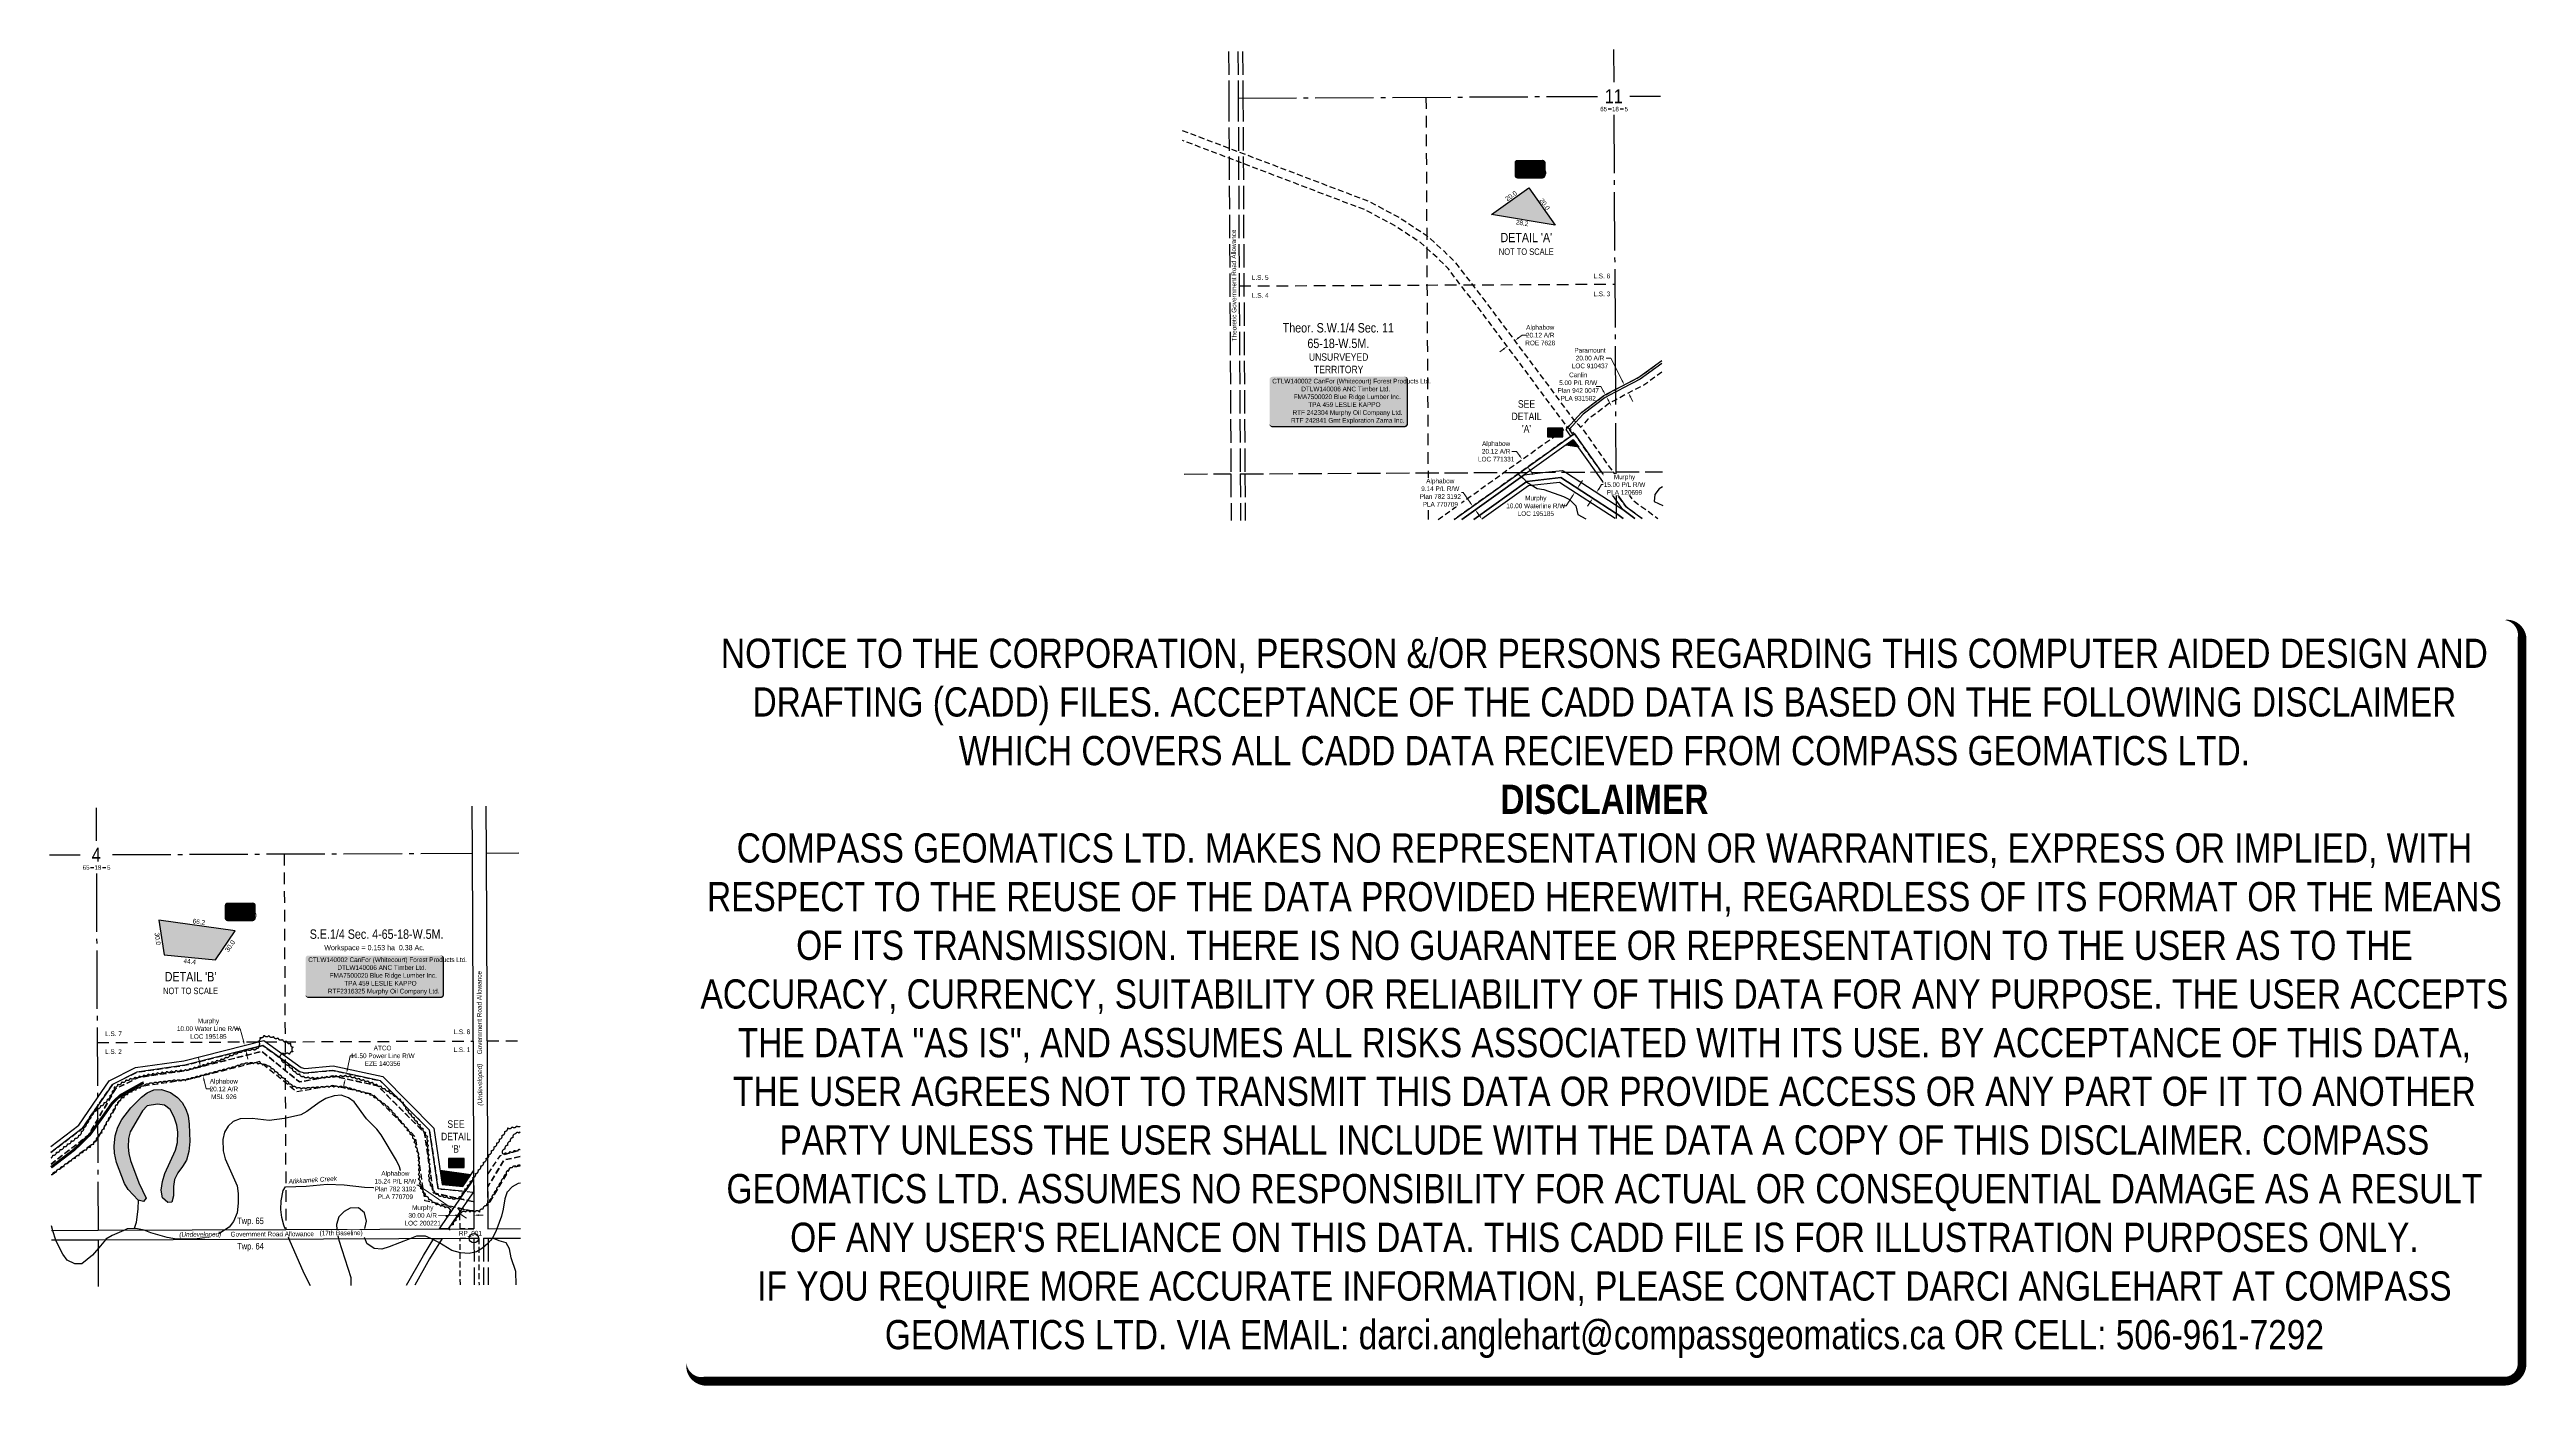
# Model space of a CAD drawing. Extents: x 521851 to 527154, y 6048777 to 6051637.
import ezdxf
from ezdxf.enums import TextEntityAlignment as Align

# ---------------------------------------------------------------- set-up
doc = ezdxf.new("R2010")
doc.units = 0
doc.header["$LTSCALE"] = 5
for name, pattern in [('0', [1, 1, 0]), ('foc-ACCESSROAD', [3.75, 2.5, -1.25]), ('foc-FLOWLINE', [3.75, 2.5, -1.25]), ('foc-LSD', [8, 5, -3]), ('foc-QUARTERLINE', [33, 25, -3, 2, -3]), ('foc-UNSURVEYED', [12.5, 10, -2.5])]:
    doc.linetypes.add(name, pattern=pattern)
for name, color, linetype in [('10', 1, 'Continuous'), ('35', 37, 'Continuous'), ('9', 3, 'Continuous'), ('AS-ROADS', 254, 'Continuous'), ('C-AR', 13, 'foc-ACCESSROAD'), ('C-RW', 13, 'Continuous'), ('C-SYMBOL', 7, 'Continuous'), ('D-TXT', 6, 'Continuous'), ('DETAIL-T', 7, 'Continuous'), ('F-AR', 190, 'foc-ACCESSROAD'), ('F-EZE', 190, 'foc-FLOWLINE'), ('F-RW', 190, 'Continuous'), ('L-AREAREQUIRED', 7, 'Continuous'), ('L-QSEC', 8, 'foc-QUARTERLINE'), ('L-ROAD-T', 7, 'Continuous'), ('L-SEC', 7, 'Continuous'), ('L-SECLBL', 7, 'Continuous'), ('L-SECTION-LSD', 7, 'foc-LSD'), ('L-UNS-T', 3, 'Continuous'), ('L-USEC', 7, 'foc-UNSURVEYED'), ('P-TEMP-BLOCKS', 250, 'Continuous'), ('P-TEMP-H', 41, 'Continuous'), ('P-TEMP_WORKSPACE', 46, 'Continuous'), ('T-BUSH', 110, '0'), ('T-WATER', 160, 'Continuous'), ('T-WATER-H', 133, 'Continuous'), ('T-WATER-T', 170, 'Continuous')]:
    doc.layers.add(name, color=color, linetype=linetype)
for name, color, linetype, lineweight in [('C-AR-T', 13, 'Continuous', 9), ('C-RW-T', 13, 'Continuous', 9), ('F-AR-T', 190, 'Continuous', 9), ('F-EZE-T', 190, 'Continuous', 9), ('F-RW-T', 190, 'Continuous', 9), ('F-WS-T', 190, 'Continuous', 9), ('P-TEMP-T', 46, 'Continuous', 18), ('T-TEXT', 48, 'Continuous', 18)]:
    doc.layers.add(name, color=color, linetype=linetype, lineweight=lineweight)
doc.layers.add('DISCLAIMER', color=7, linetype='Continuous', plot=False)
doc.styles.add('100L', font='ARIALN.TTF', dxfattribs={"height": 11})
doc.styles.add('175L', font='ARIALN.TTF', dxfattribs={"height": 20})
doc.styles.add('80', font='ARIALN.TTF', dxfattribs={"height": 10})
doc.styles.add('80CG', font='ARIALN.TTF', dxfattribs={"height": 10})
doc.styles.add('80L', font='ARIALN.TTF', dxfattribs={"height": 10})
doc.styles.add('80LS', font='ARIALNI.TTF', dxfattribs={"height": 10})
doc.styles.add('BOLD', font='ARIALNB.TTF')
doc.styles.add('foc-LtypeFont', font='ARIALN.TTF', dxfattribs={"height": 7.35})
doc.styles.add('SIMPLEX', font='ARIALN.TTF')
doc.linetypes.add('foc-TOPO-flowdirection', pattern='A,20,[">",foc-LtypeFont,S=0.3,R=0,X=0,Y=-0.945],-1e-05', length=20.00001)
doc.linetypes.add('foc-TOPO-flowdirection-NOLINE', pattern='A,0,[">",foc-LtypeFont,S=0.3,R=0,X=0,Y=-0.945],-20,[">",foc-LtypeFont,S=0.3,R=0,X=0,Y=-0.945],0', length=20)
doc.dimstyles.new('Compass 5 000', dxfattribs={"dimscale": 5, "dimtxt": 9, "dimasz": 2, "dimexe": 0.2, "dimexo": 0.0625, "dimgap": 0.5, "dimtad": 0, "dimtih": 1, "dimtoh": 1, "dimzin": 0, "dimdsep": 46, "dimtxsty": '80CG', "dimcen": 0.1, "dimse1": 1, "dimse2": 1, "dimclrd": 256, "dimclrt": 256, "dimaunit": 1, "dimadec": 4, "dimazin": 0, "dimtfac": 0.06, "dimtofl": 0, "dimtmove": 0, "dimatfit": 1, "dimfxl": 0.2, "dimtolj": 1, "dimtzin": 0, "dimlwd": -1, "dimarcsym": 0})

# ---------------------------------------------------------------- blocks, each defined once
blk = doc.blocks.new('L-SECLBL')
at = {"layer": '9', "color": 7}
for p, q in [((-5.1, -27.8), (-12.3, -27.8)), ((20.7, -27.8), (13.5, -27.8))]:
    blk.add_line(p, q, dxfattribs=at)
at = {"layer": '10', "color": 2, "style": 'SIMPLEX'}
blk.add_attdef('SEC', text='', height=30, dxfattribs=at).set_placement((0, 0), align=Align.MIDDLE)
at = {"layer": '10', "color": 5, "style": '80L'}
blk.add_attdef('TWP', text='', height=9.5, dxfattribs=at).set_placement((-14.4, -27.4), align=Align.MIDDLE_RIGHT)
blk.add_attdef('RGE', text='', height=9.5, dxfattribs=at).set_placement((3.6, -27.4), align=Align.MIDDLE_CENTER)
blk.add_attdef('MER', text='', height=9.5, dxfattribs=at).set_placement((23.2, -27.4), align=Align.MIDDLE_LEFT)
blk = doc.blocks.new('*U18')
h = blk.add_hatch(color=255)
edge = h.paths.add_edge_path()
edge.add_line((-141.5, -45.5), (141.5, -45.5))
edge.add_arc((141.5, -39.5), 6, 270, 360)
edge.add_line((147.5, -39.5), (147.5, 38))
edge.add_arc((141.5, 38), 6, 0, 90)
edge.add_line((141.5, 44), (-141.5, 44))
edge.add_arc((-141.5, 38), 6, 90, 180)
edge.add_line((-147.5, 38), (-147.5, -39.5))
edge.add_arc((-141.5, -39.5), 6, 180, 270)
at = {"color": 44, "flags": 128}
blk.add_lwpolyline([(-141.5, -45.5, 3, 3, 0), (141.5, -45.5, 3, 3, 0.414214), (147.5, -39.5, 3, 3, 0), (147.5, 38, 3, 0, 0.414214), (141.5, 44, 0, 0, 0), (-141.5, 44, 0, 0, 0.414214), (-147.5, 38, 0, 0, 0), (-147.5, -39.5, 0, 3, 0.414214)], format="xyseb", close=True, dxfattribs=at)
at = {"color": 44, "style": '80'}
blk.add_attdef('ENTER_TEXT_001', (-36, -5), '', height=10, dxfattribs=at)
blk = doc.blocks.new('*D19')
at = {"layer": 'C-AR-T', "transparency": 16777216}
for p, q in [((522259.5, 6049540.9), (522249.5, 6049540.9)), ((522266.1, 6049514.8), (522259.5, 6049540.9)), ((522273.4, 6049485.7), (522275.9, 6049476))]:
    blk.add_line(p, q, dxfattribs=at)
for points in [[(522267.7, 6049515.2), (522264.5, 6049514.4), (522268.5, 6049505.1)], [(522275.1, 6049486.2), (522271.8, 6049485.3), (522271, 6049495.4)]]:
    blk.add_solid(points, dxfattribs=at)
at = {"layer": 'C-AR-T', "transparency": 16777216, "insert": (522191.3, 6049540.9), "char_height": 10, "attachment_point": 5, "style": '80CG'}
blk.add_mtext('\\A1;Murphy\\P10.00 Water Line R/W\\PLOC 195185', dxfattribs=at)
blk = doc.blocks.new('*D20')
at = {"layer": 'C-AR-T', "transparency": 16777216}
for p, q in [((522719.8, 6049141.4), (522683.5, 6049141.2)), ((522769.5, 6049141.7), (522779.5, 6049141.8))]:
    blk.add_line(p, q, dxfattribs=at)
for points in [[(522719.8, 6049143.1), (522719.8, 6049139.8), (522729.8, 6049141.5)], [(522769.5, 6049143.4), (522769.5, 6049140), (522759.5, 6049141.6)]]:
    blk.add_solid(points, dxfattribs=at)
at = {"layer": 'C-AR-T', "transparency": 16777216, "insert": (522650, 6049141.2), "char_height": 10, "attachment_point": 5, "style": '80CG'}
blk.add_mtext('\\A1;Murphy\\P30.00 A/R\\PLOC 200221', dxfattribs=at)
blk = doc.blocks.new('*D21')
at = {"layer": 'F-WS-T', "transparency": 16777216}
for p, q in [((522172.2, 6049469), (522169.7, 6049478.6)), ((522182, 6049430), (522186.6, 6049411.8)), ((522186.6, 6049411.8), (522196.6, 6049411.8))]:
    blk.add_line(p, q, dxfattribs=at)
for points in [[(522173.8, 6049469.4), (522170.6, 6049468.5), (522174.6, 6049459.3)], [(522183.6, 6049430.5), (522180.4, 6049429.6), (522179.6, 6049439.7)]]:
    blk.add_solid(points, dxfattribs=at)
at = {"layer": 'F-WS-T', "transparency": 16777216, "insert": (522224.3, 6049411.8), "char_height": 10, "attachment_point": 5, "style": '80CG'}
blk.add_mtext('\\A1;Alphabow\\P20.12 A/R\\PMSL 926', dxfattribs=at)
blk = doc.blocks.new('*D22')
at = {"layer": 'F-EZE-T', "transparency": 16777216}
for p, q in [((522488.9, 6049454.8), (522495, 6049482.8)), ((522495, 6049482.8), (522505, 6049482.8)), ((522482.2, 6049424), (522480.1, 6049414.2))]:
    blk.add_line(p, q, dxfattribs=at)
for points in [[(522487.3, 6049455.1), (522490.5, 6049454.4), (522486.8, 6049445)], [(522480.6, 6049424.3), (522483.8, 6049423.6), (522484.3, 6049433.8)]]:
    blk.add_solid(points, dxfattribs=at)
at = {"layer": 'F-EZE-T', "transparency": 16777216, "insert": (522564.1, 6049482.8), "char_height": 10, "attachment_point": 5, "style": '80CG'}
blk.add_mtext('\\A1;ATCO\\P11.50 Power Line R/W\\PEZE 140356', dxfattribs=at)
blk = doc.blocks.new('*D23')
at = {"layer": 'F-RW-T', "transparency": 16777216}
for p, q in [((522640.6, 6049206), (522630.6, 6049206)), ((522706.8, 6049160.6), (522640.6, 6049206)), ((522735.8, 6049140.6), (522744.1, 6049135))]:
    blk.add_line(p, q, dxfattribs=at)
for points in [[(522707.7, 6049161.9), (522705.8, 6049159.2), (522715, 6049154.9)], [(522736.7, 6049142), (522734.9, 6049139.2), (522727.6, 6049146.3)]]:
    blk.add_solid(points, dxfattribs=at)
at = {"layer": 'F-RW-T', "transparency": 16777216, "insert": (522591.5, 6049206), "char_height": 10, "attachment_point": 5, "style": '80CG', "bg_fill": 3, "box_fill_scale": 1.1, "bg_fill_color": 256, "bg_fill_true_color": 13158600, "bg_fill_transparency": 0}
blk.add_mtext('\\A1;Alphabow\\P15.24 P/L R/W\\PPlan 782 3192\\PPLA 770709', dxfattribs=at)
blk = doc.blocks.new('*D24')
at = {"layer": 'C-RW-T', "transparency": 16777216}
for p, q in [((525127.2, 6050705.7), (525132.6, 6050714.1)), ((525097.6, 6050660.1), (525087.6, 6050660.1)), ((525110.9, 6050680.5), (525097.6, 6050660.1))]:
    blk.add_line(p, q, dxfattribs=at)
for points in [[(525109.5, 6050681.4), (525112.3, 6050679.6), (525116.3, 6050688.9)], [(525125.8, 6050706.6), (525128.6, 6050704.8), (525121.7, 6050697.3)]]:
    blk.add_solid(points, dxfattribs=at)
at = {"layer": 'C-RW-T', "transparency": 16777216, "insert": (525032.9, 6050660.1), "char_height": 10, "attachment_point": 5, "style": '80CG'}
blk.add_mtext('\\A1;Murphy\\P10.00 Waterline R/W\\PLOC 195185', dxfattribs=at)
blk = doc.blocks.new('*D25')
at = {"layer": 'F-RW-T', "transparency": 16777216}
for p, q in [((524877.1, 6050688.4), (524867.1, 6050688.4)), ((524892.1, 6050667.4), (524877.1, 6050688.4)), ((524909, 6050643.7), (524914.9, 6050635.5))]:
    blk.add_line(p, q, dxfattribs=at)
for points in [[(524893.5, 6050668.3), (524890.8, 6050666.4), (524897.9, 6050659.2)], [(524910.4, 6050644.6), (524907.7, 6050642.7), (524903.2, 6050651.8)]]:
    blk.add_solid(points, dxfattribs=at)
at = {"layer": 'F-RW-T', "transparency": 16777216, "insert": (524828.4, 6050688.4), "char_height": 10, "attachment_point": 5, "style": '80CG', "bg_fill": 3, "box_fill_scale": 1.1, "bg_fill_color": 256, "bg_fill_true_color": 13158600, "bg_fill_transparency": 0}
blk.add_mtext('\\A1;Alphabow\\P9.14 P/L R/W\\PPlan 782 3192\\PPLA 770709', dxfattribs=at)
blk = doc.blocks.new('*U30')
h = blk.add_hatch(color=255)
edge = h.paths.add_edge_path()
edge.add_line((-141.5, -54), (141.5, -54))
edge.add_arc((141.5, -48), 6, 270, 360)
edge.add_line((147.5, -48), (147.5, 46.5))
edge.add_arc((141.5, 46.5), 6, 0, 90)
edge.add_line((141.5, 52.5), (-141.5, 52.5))
edge.add_arc((-141.5, 46.5), 6, 90, 180)
edge.add_line((-147.5, 46.5), (-147.5, -48))
edge.add_arc((-141.5, -48), 6, 180, 270)
at = {"color": 44, "flags": 128}
blk.add_lwpolyline([(-141.5, -54, 3, 3, 0), (141.5, -54, 3, 3, 0.414214), (147.5, -48, 3, 3, 0), (147.5, 46.5, 3, 0, 0.414214), (141.5, 52.5, 0, 0, 0), (-141.5, 52.5, 0, 0, 0.414214), (-147.5, 46.5, 0, 0, 0), (-147.5, -48, 0, 3, 0.414214)], format="xyseb", close=True, dxfattribs=at)
at = {"color": 44, "style": '80'}
blk.add_attdef('ENTER_TEXT_001', (-36, -5), '', height=10, dxfattribs=at)
blk = doc.blocks.new('*D26')
at = {"layer": 'F-AR-T', "transparency": 16777216}
for p, q in [((524991.5, 6050776.8), (524981.5, 6050776.8)), ((524998, 6050767.8), (524991.5, 6050776.8)), ((525021.3, 6050735.1), (525027.2, 6050727))]:
    blk.add_line(p, q, dxfattribs=at)
for points in [[(524999.4, 6050768.7), (524996.7, 6050766.8), (525003.8, 6050759.6)], [(525022.7, 6050736.1), (525020, 6050734.2), (525015.5, 6050743.3)]]:
    blk.add_solid(points, dxfattribs=at)
at = {"layer": 'F-AR-T', "transparency": 16777216, "insert": (524948, 6050776.8), "char_height": 10, "attachment_point": 5, "style": '80CG'}
blk.add_mtext('\\A1;Alphabow\\P20.12 A/R\\PLOC 771331', dxfattribs=at)
blk = doc.blocks.new('*D27')
at = {"layer": 'F-AR-T', "transparency": 16777216}
for p, q in [((524963.6, 6050995.6), (524955.6, 6050989.6)), ((524995.7, 6051019.6), (525003.7, 6051025.5)), ((525003.7, 6051025.5), (525013.7, 6051025.5))]:
    blk.add_line(p, q, dxfattribs=at)
for points in [[(524962.6, 6050996.9), (524964.6, 6050994.2), (524971.6, 6051001.6)], [(524994.7, 6051020.9), (524996.7, 6051018.2), (524987.7, 6051013.6)]]:
    blk.add_solid(points, dxfattribs=at)
at = {"layer": 'F-AR-T', "transparency": 16777216, "insert": (525042.3, 6051025.5), "char_height": 10, "attachment_point": 5, "style": '80CG'}
blk.add_mtext('\\A1;Alphabow\\P20.12 A/R\\PROE 7628', dxfattribs=at)
blk = doc.blocks.new('*D28')
at = {"layer": 'F-AR-T', "transparency": 16777216}
for p, q in [((525193.2, 6050976.4), (525183.2, 6050976.4)), ((525217.7, 6050928.3), (525193.2, 6050976.4)), ((525235.9, 6050892.7), (525240.4, 6050883.8))]:
    blk.add_line(p, q, dxfattribs=at)
for points in [[(525219.2, 6050929.1), (525216.2, 6050927.6), (525222.2, 6050919.4)], [(525237.4, 6050893.5), (525234.4, 6050891.9), (525231.3, 6050901.6)]]:
    blk.add_solid(points, dxfattribs=at)
at = {"layer": 'F-AR-T', "transparency": 16777216, "insert": (525148.9, 6050976.4), "char_height": 10, "attachment_point": 5, "style": '80CG'}
blk.add_mtext('\\A1;Paramount\\P20.00 A/R\\PLOC 910437', dxfattribs=at)
blk = doc.blocks.new('*D29')
at = {"layer": 'F-RW-T', "transparency": 16777216}
for p, q in [((525172.4, 6050915.4), (525162.4, 6050915.4)), ((525177.2, 6050906.6), (525172.4, 6050915.4)), ((525189.1, 6050884.6), (525193.8, 6050875.8))]:
    blk.add_line(p, q, dxfattribs=at)
for points in [[(525178.6, 6050907.4), (525175.7, 6050905.8), (525181.9, 6050897.8)], [(525190.5, 6050885.4), (525187.6, 6050883.8), (525184.3, 6050893.4)]]:
    blk.add_solid(points, dxfattribs=at)
at = {"layer": 'F-RW-T', "transparency": 16777216, "insert": (525123.7, 6050915.4), "char_height": 10, "attachment_point": 5, "style": '80CG'}
blk.add_mtext('\\A1;Canlin\\P5.00 P/L R/W\\PPlan 942 0047\\PPLA 931582', dxfattribs=at)
blk = doc.blocks.new('*U31')
h = blk.add_hatch(color=191)
edge = h.paths.add_edge_path()
edge.add_line((-26.5, -20), (26.5, -20))
edge.add_arc((26.5, -14), 6, 270, 360)
edge.add_line((32.5, -14), (32.5, 12.5))
edge.add_arc((26.5, 12.5), 6, 0, 90)
edge.add_line((26.5, 18.5), (-26.5, 18.5))
edge.add_arc((-26.5, 12.5), 6, 90, 180)
edge.add_line((-32.5, 12.5), (-32.5, -14))
edge.add_arc((-26.5, -14), 6, 180, 270)
at = {"color": 250, "flags": 128}
blk.add_lwpolyline([(-26.5, -20, 3, 3, 0), (26.5, -20, 3, 3, 0.414214), (32.5, -14, 3, 3, 0), (32.5, 12.5, 3, 0, 0.414214), (26.5, 18.5, 0, 0, 0), (-26.5, 18.5, 0, 0, 0.414214), (-32.5, 12.5, 0, 0, 0), (-32.5, -14, 0, 3, 0.414214)], format="xyseb", close=True, dxfattribs=at)
at = {"flags": 128}
blk.add_lwpolyline([(17.6, -12.7, 0, 7.5, 0), (-0.5, -0.1, 0, 0, 0)], format="xyseb", dxfattribs=at)
at = {"color": 250}
for tag, p, height, style in [('TEMP_AREA_W1_001', (-9.2, 2.2), 12, 'BOLD'), ('ENTER_TEXT_001', (-30.7, -12.5), 9, '80')]:
    blk.add_attdef(tag, p, '', height=height, dxfattribs=dict(at, style=style))
blk = doc.blocks.new('*U32')
h = blk.add_hatch(color=191)
edge = h.paths.add_edge_path()
edge.add_line((-26.5, -20), (26.5, -20))
edge.add_arc((26.5, -14), 6, 270, 360)
edge.add_line((32.5, -14), (32.5, 12.5))
edge.add_arc((26.5, 12.5), 6, 0, 90)
edge.add_line((26.5, 18.5), (-26.5, 18.5))
edge.add_arc((-26.5, 12.5), 6, 90, 180)
edge.add_line((-32.5, 12.5), (-32.5, -14))
edge.add_arc((-26.5, -14), 6, 180, 270)
at = {"color": 250, "flags": 128}
blk.add_lwpolyline([(-26.5, -20, 3, 3, 0), (26.5, -20, 3, 3, 0.414214), (32.5, -14, 3, 3, 0), (32.5, 12.5, 3, 0, 0.414214), (26.5, 18.5, 0, 0, 0), (-26.5, 18.5, 0, 0, 0.414214), (-32.5, 12.5, 0, 0, 0), (-32.5, -14, 0, 3, 0.414214)], format="xyseb", close=True, dxfattribs=at)
at = {"flags": 128}
blk.add_lwpolyline([(4.7, -15.6, 0, 7.5, 0), (0.4, 1.9, 0, 0, 0)], format="xyseb", dxfattribs=at)
at = {"color": 250}
for tag, p, height, style in [('TEMP_AREA_W1_001', (-9.2, 2.2), 12, 'BOLD'), ('ENTER_TEXT_001', (-30.7, -12.5), 9, '80')]:
    blk.add_attdef(tag, p, '', height=height, dxfattribs=dict(at, style=style))
blk = doc.blocks.new('Temp_Area')
h = blk.add_hatch(color=191)
h.dxf.hatch_style = 1
h.paths.add_polyline_path([(-16.8, -9.4), (16.3, -9.4), (16.3, 9.1), (-16.8, 9.1)])
at = {"color": 250}
for points in [[(-17, -9.6), (16.5, -9.6), (16.5, 9.3), (-17, 9.3)], [(-16.9, -9.5), (16.4, -9.5), (16.4, 9.2), (-16.9, 9.2)]]:
    blk.add_lwpolyline(points, close=True, dxfattribs=at)
at = {"color": 250, "style": '80L'}
blk.add_attdef('TEMPORARY', text='', height=9, dxfattribs=at).set_placement((0, -0.1), align=Align.MIDDLE_CENTER)
blk = doc.blocks.new('*D33')
at = {"layer": 'C-RW-T', "transparency": 16777216}
for p, q in [((525149.2, 6050667.9), (525143.7, 6050659.5)), ((525168.2, 6050697.1), (525173.7, 6050705.5)), ((525173.7, 6050705.5), (525183.7, 6050705.5))]:
    blk.add_line(p, q, dxfattribs=at)
for points in [[(525147.8, 6050668.8), (525150.6, 6050667), (525154.6, 6050676.3)], [(525166.8, 6050698), (525169.6, 6050696.2), (525162.8, 6050688.7)]]:
    blk.add_solid(points, dxfattribs=at)
at = {"layer": 'C-RW-T', "transparency": 16777216, "insert": (525222.8, 6050705.5), "char_height": 10, "attachment_point": 5, "style": '80CG', "bg_fill": 3, "box_fill_scale": 1.1, "bg_fill_color": 256, "bg_fill_true_color": 13158600, "bg_fill_transparency": 0}
blk.add_mtext('\\A1;Murphy\\P15.00 P/L R/W\\PPLA 120699', dxfattribs=at)
blk = doc.blocks.new('Disclaimer_Legal')
at = {"layer": 'DISCLAIMER', "color": 254, "flags": 128}
blk.add_lwpolyline([(-3613, -1105, 37.5, 37.5, 0), (4096, -1105, 37.5, 37.5, 0.414214), (4171, -1030, 37.5, 37.5, 0), (4171, 2079, 37.5, 0, 0.414214), (4096, 2154, 0, 0, 0), (-3613, 2154, 0, 0, 0.414214), (-3688, 2079, 0, 0, 0), (-3688, -1030, 0, 37.5, 0.414214)], format="xyseb", close=True, dxfattribs=at)
at = {"layer": 'DISCLAIMER', "color": 254, "insert": (242, 534), "char_height": 125, "width": 7717.57, "attachment_point": 5, "style": '80'}
blk.add_mtext('NOTICE TO THE CORPORATION, PERSON &/OR PERSONS REGARDING THIS COMPUTER AIDED DESIGN AND DRAFTING (CADD) FILES. ACCEPTANCE OF THE CADD DATA IS BASED ON THE FOLLOWING DISCLAIMER WHICH COVERS ALL CADD DATA RECIEVED FROM COMPASS GEOMATICS LTD.\\P{\\fArial Narrow|b1|i0|c0|p34;DISCLAIMER}\\PCOMPASS GEOMATICS LTD. MAKES NO REPRESENTATION OR WARRANTIES, EXPRESS OR IMPLIED, WITH RESPECT TO THE REUSE OF THE DATA PROVIDED HEREWITH, REGARDLESS OF ITS FORMAT OR THE MEANS OF ITS TRANSMISSION. THERE IS NO GUARANTEE OR REPRESENTATION TO THE USER AS TO THE ACCURACY, CURRENCY, SUITABILITY OR RELIABILITY OF THIS DATA FOR ANY PURPOSE. THE USER ACCEPTS THE DATA "AS IS", AND ASSUMES ALL RISKS ASSOCIATED WITH ITS USE. BY ACCEPTANCE OF THIS DATA, THE USER AGREES NOT TO TRANSMIT THIS DATA OR PROVIDE ACCESS OR ANY PART OF IT TO ANOTHER PARTY UNLESS THE USER SHALL INCLUDE WITH THE DATA A COPY OF THIS DISCLAIMER. COMPASS GEOMATICS LTD. ASSUMES NO RESPONSIBILITY FOR ACTUAL OR CONSEQUENTIAL DAMAGE AS A RESULT OF ANY USER\'S RELIANCE ON THIS DATA. THIS CADD FILE IS FOR ILLUSTRATION PURPOSES ONLY.\\PIF YOU REQUIRE MORE ACCURATE INFORMATION, PLEASE CONTACT DARCI ANGLEHART AT COMPASS GEOMATICS LTD. VIA EMAIL: darci.anglehart@compassgeomatics.ca OR CELL: 506-961-7292', dxfattribs=at)

msp = doc.modelspace()

# ---------------------------------------------------------------- hatches: boundary and pattern name
at = {"layer": 'P-TEMP-H'}
h = msp.add_hatch(color=256, dxfattribs=at)
h.dxf.hatch_style = 1
h.paths.add_polyline_path([(524938.31, 6051283.831), (525018.105, 6051340.84), (525074.705, 6051260.755)])
h = msp.add_hatch(color=256, dxfattribs=at)
h.dxf.hatch_style = 1
h.paths.add_polyline_path([(525096.964, 6050790.209), (525113.229, 6050801.83), (525124.766, 6050785.505)])
h = msp.add_hatch(color=256, dxfattribs=at)
h.dxf.hatch_style = 1
h.paths.add_polyline_path([(522085.465, 6049772.953), (522096.369, 6049698.921), (522206.44, 6049688.444), (522248.798, 6049750.133)])
h = msp.add_hatch(color=256, dxfattribs=at)
h.dxf.hatch_style = 1
h.paths.add_polyline_path([(522687.49, 6049237.019), (522691.862, 6049207.339), (522735.99, 6049203.139), (522752.971, 6049227.87)])
at = {"layer": 'T-WATER-H'}
h = msp.add_hatch(color=256, dxfattribs=at)
h.dxf.hatch_style = 1
h.paths.add_polyline_path([(522011.561, 6049209.454), (521994.563, 6049254.144), (521990.303, 6049274.322), (521989.719, 6049289.311), (521991.673, 6049311.427), (521997.021, 6049330.268), (522005.647, 6049346.457), (522025.005, 6049371.142), (522048.003, 6049393.971), (522059.797, 6049403.255), (522074.096, 6049410.142), (522091.158, 6049410.865), (522109.874, 6049404.056), (522124.764, 6049393.618), (522135.079, 6049382.713), (522143.156, 6049368.895), (522147.584, 6049354.565), (522150.324, 6049336.82), (522151.545, 6049299.317), (522149.615, 6049278.136), (522144.45, 6049259.485), (522136.061, 6049245.581), (522125.722, 6049232.411), (522118.522, 6049217.805), (522116.434, 6049202.988), (522116.517, 6049183.275), (522113.284, 6049169.468), (522104.237, 6049168.652), (522092.95, 6049178.569), (522090.435, 6049195.454), (522092.685, 6049213.717), (522097.806, 6049231.128), (522120.866, 6049281.19), (522125.077, 6049297.241), (522125.932, 6049319.359), (522123.653, 6049334.192), (522118.183, 6049351.488), (522109.322, 6049368.07), (522097.289, 6049377.03), (522082.445, 6049379.132), (522060.403, 6049375.534), (522050.309, 6049365.088), (522040.583, 6049349.544), (522023.966, 6049320.36), (522020.387, 6049305.785), (522019.565, 6049287.5), (522020.661, 6049273.863), (522024.352, 6049258.678), (522042.396, 6049211.103), (522057.728, 6049177.889), (522051.979, 6049170.755), (522040.743, 6049173.552), (522019.24, 6049196.499)])

# ---------------------------------------------------------------- linework, layer by layer
at = {"layer": '35', "color": 3}
msp.add_circle((522759.719, 6049092.317), 9.995, dxfattribs=at)
at = {"layer": 'AS-ROADS', "const_width": 6.003, "flags": 128}
msp.add_lwpolyline([(521854.411, 6049244.018), (521904.36, 6049282.226), (521937.69, 6049314.554), (521968.116, 6049356.684), (521985.247, 6049381.319), (522002.38, 6049397.692), (522050.25, 6049424.403), (522052.95, 6049424.946)], dxfattribs=at)
at = {"layer": 'C-AR'}
msp.add_lwpolyline([(522759.429, 6049149.842), (522759.617, 6049112.423), (522729.933, 6049112.306), (522729.737, 6049149.452), (522729.726, 6049151.654), (522725.126, 6049157.34), (522733.845, 6049155.435), (522759.429, 6049149.842)], close=True, dxfattribs=at)
msp.add_lwpolyline([(522730.565, 6048992.254), (522730.039, 6049092.199), (522759.718, 6049092.317), (522770.018, 6049092.366), (522770.55, 6048992.453), (522770.507, 6048992.41)], dxfattribs=at)
at = {"layer": 'C-RW'}
for points in [[(524874.266, 6050631.119), (525005.07, 6050724.569), (525008.124, 6050726.75), (525053.68, 6050731.956), (525090.069, 6050736.115), (525096.117, 6050732.171), (525204.655, 6050661.448), (525219.094, 6050652.04), (525244.958, 6050632.974)], [(525219.87, 6050632.848), (525208.243, 6050641.403), (525204.755, 6050643.671), (525086.4, 6050720.607), (525013.677, 6050712.305), (524900.238, 6050631.249)]]:
    msp.add_lwpolyline(points, dxfattribs=at)
at = {"layer": 'C-RW', "flags": 128}
for points in [[(524900.238, 6050631.249), (525013.677, 6050712.305), (525086.4, 6050720.607), (525204.755, 6050643.671), (525208.243, 6050641.403), (525219.87, 6050632.848)], [(525203.107, 6050632.764), (525202.548, 6050633.175), (525083.963, 6050710.261), (525017.385, 6050702.661), (524917.552, 6050631.335)], [(521854.198, 6049288.548), (521913.671, 6049334.237), (521953.646, 6049392.547), (521978.844, 6049429.302), (522035.223, 6049457.478), (522138.514, 6049472.308), (522309.616, 6049515.51), (522390.089, 6049458.115), (522397.999, 6049455.929), (522458.171, 6049461.422), (522564.317, 6049438.416), (522674.053, 6049328.247), (522691.862, 6049207.339), (522735.99, 6049203.139), (522758.991, 6049236.637), (522759.079, 6049219.095), (522740.855, 6049192.58), (522683.108, 6049198.124), (522664.638, 6049323.525), (522559.313, 6049429.265), (522457.552, 6049451.321), (522397.092, 6049445.802), (522385.72, 6049448.944), (522307.576, 6049504.678), (522140.454, 6049462.481), (522038.247, 6049447.807), (521985.63, 6049421.512), (521953.73, 6049374.979), (521921.024, 6049327.272), (521854.258, 6049275.981)]]:
    msp.add_lwpolyline(points, dxfattribs=at)
at = {"layer": 'F-AR', "flags": 128}
for points in [[(524276.099, 6051463.953), (524376.256, 6051425.872), (524406.478, 6051414.381), (524676.131, 6051311.856), (524741.926, 6051276.631), (524798.037, 6051239.943), (524835.775, 6051205.826), (524860.277, 6051181.652), (524901.385, 6051127.631), (524919.469, 6051105.043), (525103.024, 6050859.045), (525115.167, 6050842.773), (525118.696, 6050839.259), (525129.349, 6050828.678), (525131.824, 6050826.22), (525197.928, 6050732.687), (525204.307, 6050723.663), (525240.261, 6050672.79), (525293.941, 6050633.219)], [(525260.258, 6050633.05), (525225.705, 6050658.521), (525204.504, 6050688.519), (525173.375, 6050732.563), (525115.391, 6050814.606), (525105.253, 6050824.603), (525101.693, 6050828.113), (525100.847, 6050828.947), (525099.067, 6050830.702), (524903.342, 6051093.008), (524885.318, 6051115.516), (524845.127, 6051168.33), (524821.954, 6051191.194), (524785.709, 6051223.961), (524731.652, 6051259.306), (524667.787, 6051293.499), (524406.595, 6051392.808), (524376.373, 6051404.298), (524276.216, 6051442.379)], [(525303.009, 6050946.596), (525264.259, 6050918.402), (525226.206, 6050898.986), (525203.394, 6050886.667), (525189.557, 6050879.195), (525144.525, 6050845.361), (525129.349, 6050828.678), (525118.696, 6050839.259), (525115.167, 6050842.773), (525131.022, 6050860.237), (525178.738, 6050896.085), (525202.815, 6050909.089), (525203.267, 6050909.332), (525216.905, 6050916.698), (525253.763, 6050935.505), (525302.871, 6050971.234)], [(524823.593, 6050630.865), (524964.463, 6050731.505), (525100.847, 6050828.947), (525101.693, 6050828.112), (525105.253, 6050824.603), (525115.391, 6050814.606), (525112.021, 6050812.198), (525107.954, 6050809.293), (524999.32, 6050731.681), (524858.446, 6050631.039)], [(525118.03, 6050832.055), (525118, 6050832.022), (525117.976, 6050832.055)], [(521854.377, 6049251.219), (521934.627, 6049312.987), (521953.869, 6049346.027), (521992.284, 6049411.987), (522041.721, 6049436.694), (522142.684, 6049451.19), (522305.684, 6049492.346), (522386.088, 6049426.858), (522457.041, 6049439.672), (522553.564, 6049418.751), (522653.819, 6049318.099), (522672.779, 6049189.379), (522730.06, 6049176.832), (522746.033, 6049173.255), (522759.325, 6049170.423), (522759.429, 6049149.842), (522733.845, 6049155.435), (522717.78, 6049158.946), (522654.905, 6049172.69), (522634.885, 6049308.595), (522543.506, 6049400.341), (522456.692, 6049419.161), (522380.566, 6049405.411), (522300.822, 6049470.362), (522146.595, 6049431.425), (522047.811, 6049417.243), (522006.725, 6049396.714), (521954.06, 6049306.315), (521950.092, 6049299.503), (521854.498, 6049225.929)], [(522858.891, 6049246.595), (522836.874, 6049242.149), (522789.521, 6049163.019), (522789.324, 6049202.137), (522824.1, 6049260.055), (522858.787, 6049267.075)]]:
    msp.add_lwpolyline(points, dxfattribs=at)
at = {"layer": 'F-EZE', "flags": 128}
for points in [[(521854.258, 6049275.981), (521921.024, 6049327.272), (521953.73, 6049374.979), (521985.63, 6049421.512), (522038.247, 6049447.807), (522140.454, 6049462.481), (522307.576, 6049504.678), (522385.72, 6049448.944), (522397.092, 6049445.802), (522457.552, 6049451.321), (522559.313, 6049429.265), (522664.638, 6049323.525), (522683.108, 6049198.124), (522740.903, 6049192.623), (522758.247, 6049190.973), (522759.221, 6049190.88), (522759.325, 6049170.423), (522746.033, 6049173.259), (522730.06, 6049176.832), (522672.779, 6049189.379), (522653.819, 6049318.099), (522553.564, 6049418.751), (522457.041, 6049439.672), (522386.088, 6049426.858), (522305.684, 6049492.346), (522142.684, 6049451.19), (522041.721, 6049436.694), (521992.284, 6049411.987), (521953.869, 6049346.027), (521934.627, 6049312.987), (521854.377, 6049251.219)], [(522858.787, 6049267.075), (522824.1, 6049260.055), (522789.324, 6049202.137), (522789.228, 6049221.363), (522789.189, 6049229.11), (522816.404, 6049269.374), (522858.716, 6049281.225)]]:
    msp.add_lwpolyline(points, dxfattribs=at)
at = {"layer": 'F-RW'}
for points in [[(525302.905, 6050965.077), (525256.386, 6050931.23), (525219.23, 6050912.271), (525203.299, 6050903.668), (525202.873, 6050903.438), (525181.442, 6050891.864), (525134.397, 6050856.519), (525118.68, 6050839.275), (525105.248, 6050824.618), (525104.056, 6050823.358), (525112.021, 6050812.198), (525107.954, 6050809.293), (525097.639, 6050823.746), (525101.687, 6050828.128), (525115.149, 6050842.798), (525131.022, 6050860.237), (525178.738, 6050896.085), (525202.815, 6050909.089), (525203.267, 6050909.332), (525216.905, 6050916.698), (525253.763, 6050935.505), (525302.871, 6050971.234)], [(525112.109, 6050832.027), (525106.05, 6050825.465), (525105.253, 6050824.603), (525104.12, 6050823.376), (525112.021, 6050812.199), (525107.954, 6050809.293), (525097.705, 6050823.794), (525101.693, 6050828.113), (525102.769, 6050829.278), (525105.277, 6050831.994)], [(524858.447, 6050631.039), (524999.32, 6050731.681), (525107.954, 6050809.293), (525112.021, 6050812.199), (525115.391, 6050814.606), (525173.374, 6050732.563), (525204.504, 6050688.519), (525225.705, 6050658.521), (525260.258, 6050633.05)], [(525244.958, 6050632.974), (525219.094, 6050652.04), (525204.593, 6050672.557), (525162.223, 6050732.506), (525113.229, 6050801.83), (525015.156, 6050731.761), (525005.072, 6050724.559), (524874.28, 6050631.119)], [(522615.484, 6048991.807), (522651.758, 6049055.626), (522673.899, 6049091.976), (522691.777, 6049092.048), (522664.888, 6049047.899), (522633.044, 6048991.876)]]:
    msp.add_lwpolyline(points, dxfattribs=at)
msp.add_lwpolyline([(522732.212, 6049153.057), (522704.165, 6049112.204), (522686.183, 6049112.132), (522690.466, 6049119.167), (522715.364, 6049155.428), (522727.934, 6049173.736), (522759.079, 6049219.095), (522759.214, 6049192.38), (522746.028, 6049173.177), (522732.212, 6049153.057)], close=True, dxfattribs=at)
at = {"layer": 'L-QSEC'}
for p, q in [((525199.193, 6051636.978), (525199.585, 6051566.962)), ((524395.791, 6051532.949), (525165.105, 6051536.804)), ((525234.351, 6051537.151), (525299.752, 6051537.479)), ((525199.977, 6051496.999), (525204.256, 6050732.72)), ((525204.256, 6050732.72), (525204.816, 6050632.773)), ((521950.669, 6050013.391), (521951.006, 6049943.377)), ((522785.726, 6049916.781), (522855.51, 6049917.111)), ((521851.143, 6049912.989), (521916.508, 6049913.252)), ((521951.343, 6049873.413), (521955.026, 6049109.307)), ((521985.754, 6049913.532), (522755.562, 6049916.639)), ((521955.104, 6049089.191), (521955.591, 6048989.193))]:
    msp.add_line(p, q, dxfattribs=at)
at = {"layer": 'L-SEC'}
for p, q in [((522755.057, 6050016.919), (522755.562, 6049916.639)), ((522785.221, 6050017.058), (522785.726, 6049916.791)), ((522755.562, 6049916.639), (522759.618, 6049112.423)), ((522785.726, 6049916.791), (522789.782, 6049112.575)), ((521855.008, 6049108.919), (521955.026, 6049109.307)), ((521855.105, 6049088.802), (521955.104, 6049089.191)), ((521955.026, 6049109.307), (522759.64, 6049112.434)), ((521955.104, 6049089.191), (522759.719, 6049092.317)), ((522759.624, 6049112.434), (522759.632, 6049112.434)), ((522779.836, 6049092.412), (522859.666, 6049092.787)), ((522789.782, 6049112.575), (522859.565, 6049112.904))]:
    msp.add_line(p, q, dxfattribs=at)
at = {"layer": 'L-SECTION-LSD'}
for p, q in [((524797.763, 6051534.963), (524802.198, 6050730.707)), ((524397.975, 6051130.823), (525202.004, 6051134.849)), ((524802.198, 6050730.707), (524802.749, 6050630.761)), ((522353.352, 6049915.016), (522357.313, 6049110.86)), ((521953.088, 6049511.346), (522757.59, 6049514.532)), ((522787.754, 6049514.675), (522857.537, 6049515.004))]:
    msp.add_line(p, q, dxfattribs=at)
at = {"layer": 'L-USEC'}
for p, q in [((524375.132, 6051632.848), (524375.675, 6051532.848)), ((524395.248, 6051632.948), (524395.791, 6051532.958)), ((524405.311, 6051632.999), (524405.854, 6051533.012)), ((524375.675, 6051532.848), (524380.043, 6050728.595)), ((524395.791, 6051532.958), (524400.16, 6050728.705)), ((524405.854, 6051533.012), (524410.223, 6050728.759)), ((524280.096, 6050728.12), (524380.043, 6050728.595)), ((524380.043, 6050728.595), (524380.586, 6050628.648)), ((524400.16, 6050728.696), (525204.256, 6050732.72)), ((524400.16, 6050728.705), (524400.703, 6050628.749)), ((524410.223, 6050728.759), (524410.766, 6050628.799)), ((525204.256, 6050732.72), (525304.255, 6050733.22)), ((522759.719, 6049092.317), (522760.223, 6048992.37)), ((522779.838, 6049092.411), (522780.342, 6048992.448)), ((522789.878, 6049092.458), (522790.382, 6048992.487))]:
    msp.add_line(p, q, dxfattribs=at)
at = {"layer": 'P-TEMP_WORKSPACE'}
for points in [[(524938.31, 6051283.831), (525018.105, 6051340.84), (525074.705, 6051260.755)], [(525096.964, 6050790.209), (525113.229, 6050801.83), (525124.766, 6050785.505)], [(522085.465, 6049772.953), (522096.369, 6049698.921), (522206.44, 6049688.444), (522248.798, 6049750.133)], [(522687.49, 6049237.019), (522691.862, 6049207.339), (522735.99, 6049203.139), (522752.971, 6049227.87)]]:
    msp.add_lwpolyline(points, close=True, dxfattribs=at)
at = {"layer": 'T-BUSH', "flags": 128}
for points in [[(522053.157, 6049441.904, 0.50183426), (522062.688, 6049444.065, 0.52056705), (522072.588, 6049445.477, 0.52056705), (522082.487, 6049446.889, 0.52056705), (522092.387, 6049448.301, 0.52056705), (522102.296, 6049449.637, 0.52056705), (522112.24, 6049450.698, 0.52056705), (522122.183, 6049451.759, 0.52056705), (522132.127, 6049452.82, 0.52056705), (522142.071, 6049453.882, 0.52056705), (522151.82, 6049455.896, 0.52056705), (522161.385, 6049458.812, 0.52056705), (522170.951, 6049461.727, 0.52056705), (522180.517, 6049464.642, 0.52056705), (522190.082, 6049467.558, 0.52056705), (522199.648, 6049470.473, 0.52056705), (522209.213, 6049473.388, 0.52056705), (522218.779, 6049476.304, 0.52056705), (522227.955, 6049480.277, 0.52056705), (522237.122, 6049484.27, 0.52056705), (522246.325, 6049488.176, 0.52056705), (522255.774, 6049491.448, 0.52056705), (522265.224, 6049494.72, 0.52056705), (522274.966, 6049496.777, 0.52056705), (522284.869, 6049498.16, 0.52056705), (522294.817, 6049498.918, 0.52056705), (522299.699, 6049504.646, 0.52056705), (522297.328, 6049513.921, 0.52056705), (522301.783, 6049522.38, 0.52056705), (522310.633, 6049526.728, 0.52056705), (522320.575, 6049526.356, 0.52056705), (522330.323, 6049524.124, 0.52056705), (522339.921, 6049521.333, 0.52056705), (522349.366, 6049518.052, 0.52056705), (522358.668, 6049514.382, 0.52056705), (522367.364, 6049509.533, 0.52056705), (522372.41, 6049501.252, 0.52056705), (522372.109, 6049491.507, 0.52056705), (522365.065, 6049485.628, 0.52056705), (522355.076, 6049485.96, 0.52056705), (522345.868, 6049484.577, 0.52056705), (522347.656, 6049475.402, 0.52056705), (522355.111, 6049468.812, 0.52056705), (522363.443, 6049463.317, 0.52056705), (522370.72, 6049456.459, 0.52056705), (522377.438, 6049449.269, 0.52056705), (522386.103, 6049444.277, 0.52056705), (522394.768, 6049439.286, 0.52056705), (522404.63, 6049438.113, 0.52056705), (522414.594, 6049437.27, 0.52056705), (522424.551, 6049437.033, 0.52056705), (522434.494, 6049438.107, 0.52056705), (522444.436, 6049439.181, 0.52056705), (522454.399, 6049440.026, 0.52056705), (522464.369, 6049440.799, 0.52056705), (522474.356, 6049441.306, 0.52056705), (522484.347, 6049441.662, 0.52056705), (522494.273, 6049440.545, 0.52056705), (522503.889, 6049437.8, 0.52056705), (522513.505, 6049435.055, 0.52056705), (522523.121, 6049432.309, 0.52056705), (522532.737, 6049429.564, 0.52056705), (522542.254, 6049426.55, 0.52056705), (522551.369, 6049422.437, 0.52056705), (522560.484, 6049418.324, 0.52056705), (522569.058, 6049413.204, 0.52056705), (522577.455, 6049407.775, 0.52056705), (522585.772, 6049402.225, 0.52056705), (522593.823, 6049396.293, 0.52056705), (522601.981, 6049390.522, 0.52056705), (522608.67, 6049383.539, 0.52056705), (522613.379, 6049374.717, 0.52056705), (522618.709, 6049366.291, 0.52056705), (522625.128, 6049358.624, 0.52056705), (522631.548, 6049350.956, 0.52056705), (522637.967, 6049343.289, 0.52056705), (522644.357, 6049335.596, 0.52056705), (522650.384, 6049327.635, 0.52056705), (522655.837, 6049319.253, 0.52056705), (522660.801, 6049310.705, 0.52056705), (522661.546, 6049300.733, 0.52056705), (522662.291, 6049290.761, 0.52056705), (522663.036, 6049280.789, 0.52056705), (522663.781, 6049270.817, 0.52056705), (522664.74, 6049260.864, 0.52056705), (522665.779, 6049250.918, 0.52056705), (522666.663, 6049240.976, 0.52056705), (522665.292, 6049231.08, 0.52056705), (522664.907, 6049221.087, 0.52056705), (522666.644, 6049211.508, 0.52056705), (522670.755, 6049202.393, 0.52056705), (522674.867, 6049193.277, 0.52056705), (522682.184, 6049186.694, 0.52056705), (522691.787, 6049183.946, 0.52056705), (522701.512, 6049181.619, 0.52056705), (522711.346, 6049179.815, 0.52056705), (522721.192, 6049178.064, 0.52056705), (522728.918, 6049181.404, 0.52056705), (522734.612, 6049189.624, 0.52056705), (522740.307, 6049197.845, 0.52056705), (522746.001, 6049206.065, 0.52056705), (522751.695, 6049214.286, 0.52056705), (522757.389, 6049222.506, 0.52056705), (522763.083, 6049230.727, 0.52056705), (522768.777, 6049238.947, 0.52056705), (522774.472, 6049247.168, 0.52056705), (522780.166, 6049255.388, 0.52056705), (522785.86, 6049263.609, 0.52056705), (522791.554, 6049271.829, 0.52056705), (522797.248, 6049280.049, 0.52056705), (522802.943, 6049288.27, 0.52056705), (522808.637, 6049296.49, 0.52056705), (522814.331, 6049304.711, 0.52056705), (522820.025, 6049312.931, 0.52056705), (522825.719, 6049321.152, 0.52056705), (522831.788, 6049328.806, 0.52056705), (522841.582, 6049330.826, 0.52056705), (522851.376, 6049332.845, 0.32327783), (522858.46, 6049331.91, 0.32327783)], [(521854.314, 6049264.273, 0.32089856), (521858.126, 6049270.267, 0.52056705), (521865.991, 6049276.442, 0.52056705), (521873.857, 6049282.617, 0.52056705), (521881.791, 6049288.703, 0.52056705), (521889.779, 6049294.72, 0.52056705), (521897.766, 6049300.737, 0.52056705), (521905.754, 6049306.753, 0.52056705), (521913.741, 6049312.77, 0.52056705), (521919.17, 6049321.102, 0.52056705), (521924.363, 6049329.648, 0.52056705), (521929.556, 6049338.194, 0.52056705), (521934.749, 6049346.74, 0.52056705), (521939.942, 6049355.286, 0.52056705), (521945.19, 6049363.784, 0.52056705), (521952.987, 6049370.045, 0.52056705), (521960.785, 6049376.305, 0.52056705), (521968.201, 6049382.979, 0.52056705), (521975.045, 6049390.27, 0.52056705), (521980.803, 6049398.359, 0.52056705), (521985.487, 6049407.186, 0.52056705), (521989.69, 6049416.26, 0.52056705), (521997.384, 6049422.054, 0.52056705), (522006.178, 6049426.815, 0.52056705), (522014.972, 6049431.576, 0.52056705), (522024.342, 6049434.874, 0.52056705), (522034.02, 6049437.39, 0.52056705), (522043.699, 6049439.905, 0.491686), (522053.157, 6049441.904)], [(522053.384, 6049418.132, -0.01973274), (522053.812, 6049417.91, -0.52056705), (522062.939, 6049421.909, -0.52056705), (522072.87, 6049423.125, -0.52056705), (522082.801, 6049424.341, -0.52056705), (522092.732, 6049425.557, -0.52056705), (522102.663, 6049426.773, -0.52056705), (522112.594, 6049427.989, -0.52056705), (522122.531, 6049429.099, -0.52056705), (522132.536, 6049429.182, -0.52056705), (522142.448, 6049429.958, -0.52056705), (522152.123, 6049432.51, -0.52056705), (522161.797, 6049435.061, -0.52056705), (522171.471, 6049437.613, -0.52056705), (522181.146, 6049440.165, -0.52056705), (522190.82, 6049442.716, -0.52056705), (522200.494, 6049445.268, -0.52056705), (522210.169, 6049447.82, -0.52056705), (522219.843, 6049450.372, -0.52056705), (522229.517, 6049452.923, -0.52056705), (522239.192, 6049455.475, -0.52056705), (522248.8, 6049458.243, -0.52056705), (522258.262, 6049461.497, -0.52056705), (522267.723, 6049464.75, -0.52056705), (522277.663, 6049465.668, -0.52056705), (522287.641, 6049466.398, -0.52056705), (522297.494, 6049465.443, -0.52056705), (522307.253, 6049463.238, -0.52056705), (522317.012, 6049461.032, -0.52056705), (522325.149, 6049455.608, -0.52056705), (522332.724, 6049449.073, -0.52056705), (522340.3, 6049442.538, -0.52056705), (522347.876, 6049436.003, -0.52056705), (522355.452, 6049429.467, -0.52056705), (522363.028, 6049422.932, -0.52056705), (522370.663, 6049416.501, -0.52056705), (522380.161, 6049413.356, -0.52056705), (522389.828, 6049411.535, -0.52056705), (522399.812, 6049412.195, -0.52056705), (522409.795, 6049412.854, -0.52056705), (522419.778, 6049413.514, -0.52056705), (522429.762, 6049414.173, -0.52056705), (522439.745, 6049414.833, -0.52056705), (522449.729, 6049415.492, -0.52056705), (522459.713, 6049416.002, -0.52056705), (522469.703, 6049415.454, -0.52056705), (522479.693, 6049414.907, -0.52056705), (522489.415, 6049412.777, -0.52056705), (522499.026, 6049409.997, -0.52056705), (522508.637, 6049407.217, -0.52056705), (522518.249, 6049404.438, -0.52056705), (522527.86, 6049401.658, -0.52056705), (522537.471, 6049398.878, -0.52056705), (522545.678, 6049393.215, -0.52056705), (522553.789, 6049387.358, -0.52056705), (522561.901, 6049381.502, -0.52056705), (522570.013, 6049375.645, -0.52056705), (522577.295, 6049368.871, -0.52056705), (522583.928, 6049361.381, -0.52056705), (522590.562, 6049353.891, -0.52056705), (522597.195, 6049346.401, -0.52056705), (522603.828, 6049338.911, -0.52056705), (522610.462, 6049331.42, -0.52056705), (522616.325, 6049323.319, -0.52056705), (522622.116, 6049315.16, -0.52056705), (522627.906, 6049307.001, -0.52056705), (522631.306, 6049297.696, -0.52056705), (522634.033, 6049288.07, -0.52056705), (522636.76, 6049278.443, -0.52056705), (522639.486, 6049268.817, -0.52056705), (522640.064, 6049258.888, -0.52056705), (522640.096, 6049248.883, -0.52056705), (522640.129, 6049238.878, -0.52056705), (522640.162, 6049228.873, -0.52056705), (522640.552, 6049218.908, -0.52056705), (522642.731, 6049209.143, -0.52056705), (522644.91, 6049199.378, -0.52056705), (522649.549, 6049190.694, -0.52056705), (522655.269, 6049182.485, -0.52056705), (522662.238, 6049175.4, -0.52056705), (522669.797, 6049168.845, -0.52056705), (522678.351, 6049164.067, -0.52056705), (522687.89, 6049161.05, -0.52056705), (522697.429, 6049158.032, -0.52056705), (522707.062, 6049155.382, -0.52056705), (522707.255, 6049149.606, -0.52056705), (522699.435, 6049138.538)], [(521854.485, 6049228.621, -0.13904361), (521857.81, 6049228.432, -0.52056705), (521865.909, 6049234.297, -0.52056705), (521874.008, 6049240.163, -0.52056705), (521882.107, 6049246.029, -0.52056705), (521890.206, 6049251.895, -0.52056705), (521898.305, 6049257.76, -0.52056705), (521906.404, 6049263.626, -0.52056705), (521914.503, 6049269.492, -0.52056705), (521922.602, 6049275.357, -0.52056705), (521930.701, 6049281.223, -0.52056705), (521938.8, 6049287.089, -0.52056705), (521946.287, 6049293.556, -0.52056705), (521952.01, 6049301.756, -0.52056705), (521957.734, 6049309.957, -0.52056705), (521963.457, 6049318.157, -0.52056705), (521968.55, 6049326.749, -0.52056705), (521973.367, 6049335.512, -0.52056705), (521978.185, 6049344.275, -0.52056705), (521983.002, 6049353.038, -0.52056705), (521987.819, 6049361.801, -0.52056705), (521992.637, 6049370.564, -0.52056705), (521997.454, 6049379.328, -0.52056705), (522003.465, 6049387.13, -0.52056705), (522010.994, 6049393.711, -0.52056705), (522018.524, 6049400.292, -0.52056705), (522027.039, 6049405.367, -0.52056705), (522036.084, 6049409.632, -0.52056705), (522045.129, 6049413.896, -0.52421035), (522053.384, 6049418.132)], [(522858.521, 6049319.936, 0.14178241), (522856.372, 6049317.31, 0.52056705), (522848.879, 6049315.738, 0.52056705), (522843.177, 6049307.523, 0.52056705), (522837.474, 6049299.308, 0.52056705), (522831.772, 6049291.094, 0.52056705), (522826.07, 6049282.879, 0.52056705), (522820.368, 6049274.664, 0.52056705), (522827.145, 6049275.3, 0.52056705), (522836.783, 6049277.966, 0.52056705), (522846.421, 6049280.632, 0.52056705), (522856.059, 6049283.298, 0.12226451), (522858.712, 6049282.028, 0.12226451)], [(522858.882, 6049248.352, 0.40654596), (522851.005, 6049245.109, 0.52056705), (522841.21, 6049243.093, 0.52056705), (522834, 6049237.453, 0.52056705), (522828.901, 6049228.851, 0.52056705), (522823.802, 6049220.248, 0.52056705), (522818.703, 6049211.646, 0.52056705), (522813.604, 6049203.043, 0.52056705), (522808.505, 6049194.441, 0.52056705), (522803.406, 6049185.839, 0.52056705), (522798.307, 6049177.236, 0.52056705), (522793.208, 6049168.634, 0.52056705), (522786.49, 6049161.365, 0.52056705), (522779.025, 6049154.711, 0.52056705), (522771.415, 6049148.438, 0.52056705), (522761.415, 6049148.438, 0.52056705), (522751.415, 6049148.438, 0.52056705), (522741.415, 6049148.438, 0.52056705), (522732.175, 6049146.33, 0.52056705), (522726.626, 6049138.011, 0.52056705), (522721.077, 6049129.691, 0.52056705), (522715.529, 6049121.372, 0.52056705), (522707.457, 6049109.269)]]:
    msp.add_lwpolyline(points, format="xyb", dxfattribs=at)
at = {"layer": 'T-WATER'}
for p, q in [((522097.806, 6049231.128), (522120.866, 6049281.19)), ((522011.561, 6049209.454), (521994.563, 6049254.144)), ((522024.352, 6049258.678), (522042.396, 6049211.103)), ((522092.685, 6049213.717), (522097.806, 6049231.128)), ((522125.722, 6049232.411), (522118.522, 6049217.805)), ((522136.061, 6049245.581), (522125.722, 6049232.411)), ((522144.45, 6049259.485), (522136.061, 6049245.581)), ((522019.24, 6049196.499), (522011.561, 6049209.454)), ((522040.743, 6049173.552), (522019.24, 6049196.499)), ((522042.396, 6049211.103), (522057.728, 6049177.889)), ((522057.728, 6049177.889), (522051.979, 6049170.755)), ((522090.435, 6049195.454), (522092.685, 6049213.717)), ((522092.95, 6049178.569), (522090.435, 6049195.454)), ((522104.237, 6049168.652), (522092.95, 6049178.569)), ((522116.517, 6049183.275), (522113.284, 6049169.468)), ((522118.522, 6049217.805), (522116.434, 6049202.988)), ((522116.434, 6049202.988), (522116.517, 6049183.275)), ((522051.979, 6049170.755), (522040.743, 6049173.552)), ((522113.284, 6049169.468), (522104.237, 6049168.652)), ((522104.237, 6049168.652), (522104.237, 6049168.652))]:
    msp.add_line(p, q, dxfattribs=at)
at = {"layer": 'T-WATER', "linetype": 'foc-TOPO-flowdirection-NOLINE', "flags": 128}
msp.add_lwpolyline([(524993.768, 6050729.371), (525006.325, 6050718.685), (525013.535, 6050710.51), (525035.915, 6050697.12), (525050.378, 6050694.919), (525091.974, 6050680.384), (525104.903, 6050673.447), (525118.384, 6050660.239), (525123.197, 6050641.864), (525140.024, 6050632.448)], dxfattribs=at)
at = {"layer": 'T-WATER', "flags": 128}
msp.add_lwpolyline([(524993.768, 6050729.371), (525006.325, 6050718.685), (525013.535, 6050710.51), (525035.915, 6050697.12), (525050.378, 6050694.919), (525091.974, 6050680.384), (525104.903, 6050673.447), (525118.384, 6050660.239), (525123.197, 6050641.864), (525140.024, 6050632.448)], dxfattribs=at)
at = {"layer": 'T-WATER', "linetype": 'foc-TOPO-flowdirection', "flags": 128}
for points in [[(525304.384, 6050700.897), (525297.255, 6050696.369), (525287.868, 6050684.661), (525286.236, 6050669.317), (525304.608, 6050660.888)], [(522355.869, 6049112.391), (522352.876, 6049120.277), (522348.322, 6049136.872), (522346.594, 6049153.769), (522347.155, 6049172.337), (522351, 6049194.43), (522356.582, 6049202.403), (522400.636, 6049203.732), (522445.674, 6049207.808), (522481.647, 6049206.369), (522525.379, 6049201.318), (522582.341, 6049199.181), (522588.44, 6049201.991), (522596.577, 6049214.132), (522603.682, 6049227.359), (522603.804, 6049231.547), (522600.397, 6049244.992), (522594.112, 6049258.614), (522560.852, 6049313.566), (522551.504, 6049325.804), (522529.675, 6049347.683), (522503.241, 6049384.101), (522491.166, 6049392.957), (522475.592, 6049398.73), (522460.74, 6049397.006), (522442.722, 6049391.278), (522428.233, 6049382.912), (522401.969, 6049363.54), (522388.828, 6049356.302), (522354.405, 6049348.41), (522321.547, 6049344.441), (522284.818, 6049348.379), (522259.07, 6049348.037), (522244.226, 6049342.485), (522233.394, 6049332.107), (522225.681, 6049319.131), (522222.439, 6049303.403), (522222.804, 6049279.748), (522226.957, 6049262.584), (522253.159, 6049204.624), (522255.189, 6049187.803), (522255.254, 6049167.425), (522252.699, 6049146.9), (522245.11, 6049128.164), (522235.598, 6049116.278), (522225.89, 6049109.933), (522210.296, 6049099.742), (522194.917, 6049094.495), (522161.426, 6049090.061), (522122.861, 6049090.515), (522102.775, 6049094.202), (522068.307, 6049103.596), (522053.786, 6049109.265), (522050.453, 6049110.566), (522035.669, 6049113.275), (522017.23, 6049112.139), (522010.127, 6049109.095), (521985.336, 6049098.471), (521972.001, 6049090.275), (521970.799, 6049088.836), (521960.201, 6049076.153), (521943.301, 6049055.929), (521920.018, 6049037.881), (521904.984, 6049037.554), (521889.094, 6049045.67), (521879.431, 6049058.438), (521865.378, 6049086.348), (521864.72, 6049088.424), (521858.344, 6049108.506), (521855.011, 6049119.004)], [(522859.074, 6049210.279), (522854.682, 6049209.463), (522841.394, 6049202.469), (522831.561, 6049191.984), (522830.255, 6049190.591), (522829.916, 6049189.517), (522825.939, 6049176.973), (522822.372, 6049154.308), (522818.359, 6049139.855), (522808.543, 6049112.234), (522806.582, 6049106.714), (522799.46, 6049092.997)], [(522526.464, 6049112.877), (522529.578, 6049129.036), (522525.419, 6049146.755), (522512.754, 6049157.602), (522494.719, 6049156.57), (522481.529, 6049149.41), (522470.599, 6049138.024), (522465.475, 6049121.87), (522465.912, 6049110.866), (522466.069, 6049106.906), (522469.64, 6049090.774), (522470.235, 6049088.086), (522496.152, 6049008.311), (522496.191, 6048990.875)], [(522410.047, 6048990.541), (522396.357, 6049017.06), (522364.226, 6049090.365), (522362.503, 6049094.907)], [(522798.674, 6049092.081), (522798.372, 6049091.726), (522794.938, 6049087.726), (522789.239, 6049081.087), (522777.946, 6049070.95), (522764.901, 6049063.205), (522749.225, 6049059.709), (522731.197, 6049060.793), (522712.614, 6049066.389), (522684.408, 6049083.194), (522667.097, 6049091.541), (522655.786, 6049096.995), (522636.868, 6049096.991), (522622.76, 6049091.369), (522578.132, 6049073.585), (522562.446, 6049069.15), (522545.757, 6049070.248), (522530.735, 6049080.703), (522526.564, 6049090.996), (522525.45, 6049093.744)]]:
    msp.add_lwpolyline(points, dxfattribs=at)
at = {"layer": 'T-WATER'}
for points in [[(521994.563, 6049254.144), (521990.303, 6049274.322), (521989.719, 6049289.311), (521991.673, 6049311.427), (521997.021, 6049330.268), (522005.647, 6049346.457), (522025.005, 6049371.142), (522048.003, 6049393.971), (522059.797, 6049403.255), (522074.096, 6049410.142), (522091.158, 6049410.865), (522109.874, 6049404.056), (522124.764, 6049393.618), (522135.079, 6049382.713), (522143.156, 6049368.895), (522147.584, 6049354.565), (522150.324, 6049336.82), (522151.545, 6049299.317), (522149.615, 6049278.136), (522144.45, 6049259.485)], [(522120.866, 6049281.19), (522125.077, 6049297.241), (522125.932, 6049319.359), (522123.653, 6049334.192), (522118.183, 6049351.488), (522109.322, 6049368.07), (522097.289, 6049377.03), (522082.445, 6049379.132), (522060.403, 6049375.534), (522050.309, 6049365.088), (522040.583, 6049349.544), (522023.966, 6049320.36), (522020.387, 6049305.785), (522019.565, 6049287.5), (522020.661, 6049273.863), (522024.352, 6049258.678)], [(522040.743, 6049173.552), (522040.086, 6049155.165), (522036.578, 6049125.784), (522032.63, 6049113.085)], [(522850.073, 6048992.25), (522849.3, 6049021.281), (522839.359, 6049050.59), (522835.911, 6049069.308), (522828.903, 6049082.308), (522813.497, 6049086.64), (522799.459, 6049092.994)]]:
    msp.add_lwpolyline(points, dxfattribs=at)
at = {"layer": 'T-WATER', "linetype": 'Continuous'}
for points in [[(522410.047, 6048990.541), (522396.357, 6049017.06), (522364.226, 6049090.365), (522362.707, 6049094.367)], [(522850.073, 6048992.25), (522849.3, 6049021.283), (522839.359, 6049050.592), (522835.912, 6049069.31), (522828.904, 6049082.309), (522813.497, 6049086.643), (522801.454, 6049092.095)]]:
    msp.add_lwpolyline(points, dxfattribs=at)

# ---------------------------------------------------------------- block references
at = {"xscale": 0.5, "yscale": 0.5, "zscale": 0.5}
msp.add_blockref('Disclaimer_Legal', (525058.742, 6049338.836), dxfattribs=at)
at = {"layer": 'L-SECLBL'}
for p, values in [((525199.753, 6051536.978), {'SEC': '11', 'TWP': '65', 'RGE': '18', 'MER': '5'}), ((521951.151, 6049913.392), {'SEC': '4', 'TWP': '65', 'RGE': '18', 'MER': '5'})]:
    msp.add_blockref('L-SECLBL', p, dxfattribs=at).add_auto_attribs(values)
ref = msp.add_blockref('*U30', (524610.366, 6050883.853), dxfattribs=at)
ref.add_attrib('ENTER_TEXT_001', 'CTLW140002 CanFor (Whitecourt) Forest Products Ltd.', (524468.599, 6050922.194), dxfattribs={"layer": '0', "color": 44, "height": 10, "style": '80'})
ref.add_attrib('ENTER_TEXT_002', 'DTLW140006 ANC Timber Ltd.', (524530.847, 6050905.35), dxfattribs={"layer": '0', "color": 44, "height": 10, "style": '80'})
ref.add_attrib('ENTER_TEXT_003', 'FMA7500020 Blue Ridge Lumber Inc.', (524514.534, 6050888.643), dxfattribs={"layer": '0', "color": 44, "height": 10, "style": '80'})
ref.add_attrib('ENTER_TEXT_004', 'TPA 459 LESLIE KAPPO', (524545.833, 6050871.799), dxfattribs={"layer": '0', "color": 44, "height": 10, "style": '80'})
ref.add_attrib('ENTER_TEXT_005', 'RTF 242304 Murphy Oil Company Ltd.', (524512.037, 6050854.955), dxfattribs={"layer": '0', "color": 44, "height": 10, "style": '80'})
ref.add_attrib('ENTER_TEXT_006', 'RTF 242841 Gmt Exploration Zama Inc.', (524508.852, 6050838.111), dxfattribs={"layer": '0', "color": 44, "height": 10, "style": '80'})
ref = msp.add_blockref('*U18', (522546.761, 6049653.538), dxfattribs=at)
ref.add_attrib('ENTER_TEXT_001', 'CTLW140002 CanFor (Whitecourt) Forest Products Ltd.', (522404.994, 6049683.539), dxfattribs={"layer": '0', "color": 44, "height": 10, "style": '80'})
ref.add_attrib('ENTER_TEXT_002', 'DTLW140006 ANC Timber Ltd.', (522467.242, 6049666.695), dxfattribs={"layer": '0', "color": 44, "height": 10, "style": '80'})
ref.add_attrib('ENTER_TEXT_003', 'FMA7500020 Blue Ridge Lumber Inc.', (522450.929, 6049649.987), dxfattribs={"layer": '0', "color": 44, "height": 10, "style": '80'})
ref.add_attrib('ENTER_TEXT_004', 'TPA 459 LESLIE KAPPO', (522482.228, 6049633.143), dxfattribs={"layer": '0', "color": 44, "height": 10, "style": '80'})
ref.add_attrib('ENTER_TEXT_005', 'RTF2316325 Murphy Oil Company Ltd.', (522446.84, 6049616.299), dxfattribs={"layer": '0', "color": 44, "height": 10, "style": '80'})
at = {"layer": 'P-TEMP-BLOCKS'}
for name, p, values in [('*U31', (525019.938, 6051382.337), {'TEMP_AREA_W1_001': 'W1', 'ENTER_TEXT_001': '(= 0.020 ha)'}), ('Temp_Area', (525074.583, 6050817.296), {'TEMPORARY': 'W1'}), ('*U32', (522258.759, 6049792.482), {'TEMP_AREA_W1_001': 'W2', 'ENTER_TEXT_001': '(= 0.153 ha)'})]:
    msp.add_blockref(name, p, dxfattribs=at).add_auto_attribs(values)

# ---------------------------------------------------------------- texts
at = {"layer": '35', "color": 3, "style": '80'}
msp.add_attdef('RP_001', (522727.375, 6049098.068), 'RP', height=9.9949, dxfattribs=at)
at = {"layer": 'C-SYMBOL', "color": 3, "style": '175L'}
msp.add_text('S.E.1/4 Sec. 4-65-18-W.5M.', height=19.98974, dxfattribs=at).set_placement((522551.301, 6049727.349), align=Align.BOTTOM_CENTER)
at = {"layer": 'C-SYMBOL', "color": 3, "insert": (524610.153, 6051051.298), "char_height": 20, "width": 234.12906, "attachment_point": 2, "style": '175L'}
msp.add_mtext('Theor. S.W.1/4 Sec. 11\\P65-18-W.5M.', dxfattribs=at)
at = {"layer": 'D-TXT', "color": 3, "char_height": 14, "attachment_point": 1, "style": '80L'}
for s, insert in [('Twp. 65', (522252.785, 6049136.609)), ('Twp. 64', (522252.785, 6049082.214))]:
    msp.add_mtext_dynamic_manual_height_columns(s, width=101.3954, gutter_width=47.5, heights=[0], dxfattribs=dict(at, insert=insert))
at = {"layer": 'DETAIL-T', "color": 3, "attachment_point": 5, "style": '80CG'}
for s, insert, char_height, width in [("DETAIL 'A'\\P{\\H0.7x;NOT TO SCALE}", (525012.535, 6051220.84), 19.98974, 116.91489), ("SEE\\PDETAIL\\P'A'", (525012.983, 6050851.645), 15.9918, 63.60348), ("DETAIL 'B'\\P{\\H0.7x;NOT TO SCALE}", (522153.068, 6049638.456), 19.98974, 116.91489)]:
    msp.add_mtext(s, dxfattribs=dict(at, insert=insert, char_height=char_height, width=width))
at = {"layer": 'L-AREAREQUIRED', "color": 5, "style": '100L'}
msp.add_text('Workspace = 0.153 ha  0.38 Ac.', height=10.99436, dxfattribs=at).set_placement((522546.831, 6049705.605), align=Align.BOTTOM_CENTER)
at = {"layer": 'L-ROAD-T', "style": '80L'}
for s, rotation, p in [('Theoretic Government Road Allowance', 90.311211, (524386.59, 6051132.006)), ('Government Road Allowance', 90.28893, (522771.462, 6049575.281)), ('Government Road Allowance', 0.269446, (522327.924, 6049101.392))]:
    msp.add_text(s, height=10, rotation=rotation, dxfattribs=at).set_placement(p, align=Align.MIDDLE_CENTER)
at = {"layer": 'L-UNS-T', "color": 3, "insert": (524610.836, 6050965.28), "char_height": 15.9918, "attachment_point": 5, "style": '80L'}
msp.add_mtext_dynamic_manual_height_columns('UNSURVEYED TERRITORY', width=126.41375, gutter_width=47.5, heights=[0], dxfattribs=at)
at = {"layer": 'P-TEMP-T', "char_height": 9.9949, "attachment_point": 1, "style": '80L'}
for s, insert, rotation in [('20.0', (524966.326, 6051319.926), 35.543903), ('20.0', (525048.471, 6051319.648), 305.250662), ('28.2', (524991.388, 6051272.892), 350.397283), ('66.2', (522158.406, 6049776.532), 352.046429), ('30.0', (522085.829, 6049747.19), 278.378822), ('30.0', (522225.659, 6049709.728), 55.525034), ('44.4', (522138.494, 6049691.185), 354.563018)]:
    msp.add_mtext_dynamic_manual_height_columns(s, width=21.82141, gutter_width=49.974, heights=[0], dxfattribs=dict(at, insert=insert, rotation=rotation))
at = {"layer": 'T-TEXT', "style": '80LS'}
msp.add_text('(Undeveloped)', height=10, rotation=90.28893, dxfattribs=at).set_placement((522772.239, 6049421.095), align=Align.MIDDLE_CENTER)
at = {"layer": 'T-WATER-T', "insert": (522362.696, 6049218.87), "char_height": 10.00003, "attachment_point": 1, "rotation": 3.738077, "style": '80'}
msp.add_mtext_dynamic_manual_height_columns('{\\fArial Narrow|b0|i1|c0|p34;Atikkamek Creek}', width=107.56075, gutter_width=45, heights=[0], dxfattribs=at)

# ---------------------------------------------------------------- dimensions: what is measured, and where the dimension line sits
at = {"layer": 'C-AR-T'}
for base, p1, p2, angle, text, picture, middle in [((522268.54, 6049505.139), (522274.64, 6049496.362), (522272.191, 6049506.061), 104.170682, 'Murphy\\P10.00 Water Line R/W\\PLOC 195185', '*D19', (522191.327, 6049540.891)), ((522729.779, 6049141.488), (522759.49, 6049137.731), (522729.8, 6049137.574), 180.302186, 'Murphy\\P30.00 A/R\\PLOC 200221', '*D20', (522650.037, 6049141.244))]:
    dim = msp.add_linear_dim(base=base, p1=p1, p2=p2, angle=angle, text=text, dimstyle='Compass 5 000', dxfattribs=at)
    dim.commit()
    dim.dimension.update_dxf_attribs({"geometry": picture, "text_midpoint": middle, "dimtype": 161})
at = {"layer": 'C-RW-T'}
dim = msp.add_linear_dim(base=(525116.296, 6050688.898), p1=(525118.753, 6050699.218), p2=(525113.313, 6050690.834), angle=237.020863, text='Murphy\\P10.00 Waterline R/W\\PLOC 195185', dimstyle='Compass 5 000', dxfattribs=at)
dim.commit()
dim.dimension.update_dxf_attribs({"geometry": '*D24', "text_midpoint": (525032.916, 6050660.078), "dimtype": 161})
at = {"layer": 'F-AR-T'}
dim = msp.add_aligned_dim(p1=(524971.387, 6051001.817), p2=(524987.514, 6051013.85), distance=-0.326, text='Alphabow\\P20.12 A/R\\PROE 7628', dimstyle='Compass 5 000', dxfattribs=at)
dim.commit()
dim.dimension.update_dxf_attribs({"geometry": '*D27', "text_midpoint": (525042.285, 6051025.55)})
for base, p1, p2, angle, text, picture, middle in [((525222.247, 6050919.424), (525245.232, 6050908.694), (525236.14, 6050926.513), 117.032221, 'Paramount\\P20.00 A/R\\PLOC 910437', '*D28', (525148.885, 6050976.381)), ((525003.837, 6050759.636), (525066.975, 6050780.016), (525055.278, 6050796.389), 125.544384, 'Alphabow\\P20.12 A/R\\PLOC 771331', '*D26', (524948.036, 6050776.835))]:
    dim = msp.add_linear_dim(base=base, p1=p1, p2=p2, angle=angle, text=text, dimstyle='Compass 5 000', dxfattribs=at)
    dim.commit()
    dim.dimension.update_dxf_attribs({"geometry": picture, "text_midpoint": middle, "dimtype": 161})
at = {"layer": 'F-EZE-T'}
dim = msp.add_linear_dim(base=(522486.767, 6049444.989), p1=(522483.703, 6049433.893), p2=(522486.138, 6049445.126), angle=77.770593, text='ATCO\\P11.50 Power Line R/W\\PEZE 140356', dimstyle='Compass 5 000', dxfattribs=at)
dim.commit()
dim.dimension.update_dxf_attribs({"geometry": '*D22', "text_midpoint": (522564.102, 6049482.795), "dimtype": 161})
at = {"layer": 'F-RW-T'}
dim = msp.add_linear_dim(base=(525181.934, 6050897.812), p1=(525187.763, 6050895.278), p2=(525185.387, 6050899.676), angle=118.373386, text='Canlin\\P5.00 P/L R/W\\PPlan 942 0047\\PPLA 931582', dimstyle='Compass 5 000', dxfattribs=at)
dim.commit()
dim.dimension.update_dxf_attribs({"geometry": '*D29', "text_midpoint": (525123.695, 6050915.409), "dimtype": 161})
at = {"layer": 'F-WS-T'}
dim = msp.add_linear_dim(base=(522179.551, 6049439.745), p1=(522175.252, 6049459.413), p2=(522180.178, 6049439.904), angle=284.169191, text='Alphabow\\P20.12 A/R\\PMSL 926', dimstyle='Compass 5 000', dxfattribs=at)
dim.commit()
dim.dimension.update_dxf_attribs({"geometry": '*D21', "text_midpoint": (522224.343, 6049411.797), "dimtype": 161})

# ---------------------------------------------------------------- next in the draw order: texts
at = {"layer": 'L-ROAD-T', "insert": (522475.299, 6049108.72), "char_height": 10.00517, "width": 77.18186, "attachment_point": 2, "rotation": 0.395918, "style": '80L', "bg_fill": 3, "box_fill_scale": 1.15, "bg_fill_color": 256, "bg_fill_true_color": 256, "bg_fill_transparency": 0}
msp.add_mtext('(17th Baseline)', dxfattribs=at)
at = {"layer": 'L-SECTION-LSD', "attachment_point": 1, "style": '100L', "bg_fill": 3, "box_fill_scale": 1.5, "bg_fill_color": 256, "bg_fill_transparency": 0}
for s, width, insert, char_height in [('\\pi1.98601;L.S. 4', 30.53989, (524423.155, 6051115.584), 10), ('L.S. 3', 30.37591, (525156.232, 6051118.915), 10), ('\\pi2.15511;L.S. 2', 30.65342, (521967.866, 6049496.883), 9.99486), ('L.S. 1', 29.99119, (522715.927, 6049500.981), 9.9949)]:
    msp.add_mtext_dynamic_manual_height_columns(s, width=width, gutter_width=55, heights=[0], dxfattribs=dict(at, insert=insert, char_height=char_height))
at = {"layer": 'T-TEXT', "insert": (522173.868, 6049105.668), "char_height": 10, "width": 75.63603, "attachment_point": 2, "rotation": 0.269446, "style": '80LS', "bg_fill": 3, "box_fill_scale": 1.15, "bg_fill_color": 256, "bg_fill_true_color": 256, "bg_fill_transparency": 0}
msp.add_mtext('(Undeveloped)', dxfattribs=at)

# ---------------------------------------------------------------- next in the draw order: dimensions: what is measured, and where the dimension line sits
at = {"layer": 'C-RW-T'}
dim = msp.add_aligned_dim(p1=(525154.977, 6050676.029), p2=(525163.114, 6050688.516), distance=0.421, text='Murphy\\P15.00 P/L R/W\\PPLA 120699', dimstyle='Compass 5 000', override={"dimtfill": 1}, dxfattribs=at)
dim.commit()
dim.dimension.update_dxf_attribs({"geometry": '*D33', "text_midpoint": (525222.765, 6050705.503)})
at = {"layer": 'F-RW-T'}
for base, p1, p2, angle, text, picture, middle in [((524903.235, 6050651.805), (524904.817, 6050664.157), (524910.125, 6050656.727), 305.543025, 'Alphabow\\P9.14 P/L R/W\\PPlan 782 3192\\PPLA 770709', '*D25', (524828.36, 6050688.436)), ((522715.005, 6049154.906), (522740.77, 6049165.519), (522728.213, 6049174.141), 145.526286, 'Alphabow\\P15.24 P/L R/W\\PPlan 782 3192\\PPLA 770709', '*D23', (522591.512, 6049205.995))]:
    dim = msp.add_linear_dim(base=base, p1=p1, p2=p2, angle=angle, text=text, dimstyle='Compass 5 000', override={"dimtfill": 1}, dxfattribs=at)
    dim.commit()
    dim.dimension.update_dxf_attribs({"geometry": picture, "text_midpoint": middle, "dimtype": 161})

# ---------------------------------------------------------------- next in the draw order: block references
at = {"layer": 'P-TEMP-BLOCKS'}
msp.add_blockref('Temp_Area', (522722.462, 6049253.535), dxfattribs=at).add_auto_attribs({'TEMPORARY': 'W2'})

# ---------------------------------------------------------------- next in the draw order: texts
at = {"layer": 'DETAIL-T', "color": 3, "insert": (522721.304, 6049310.105), "char_height": 15.9918, "width": 63.60348, "attachment_point": 5, "style": '80CG'}
msp.add_mtext("SEE\\PDETAIL\\P'B'", dxfattribs=at)
at = {"layer": 'L-SECTION-LSD', "attachment_point": 1, "style": '100L', "bg_fill": 3, "box_fill_scale": 1.5, "bg_fill_color": 256, "bg_fill_transparency": 0}
for s, width, insert, char_height in [('\\pi1.75858;L.S. 5', 30.40114, (524423.155, 6051153.869), 10), ('L.S. 6', 30.48313, (525156.232, 6051157.199), 10), ('\\pi2.3208;L.S. 7', 30.88047, (521967.866, 6049535.148), 9.99486), ('L.S. 8', 30.40114, (522715.927, 6049539.246), 9.9949)]:
    msp.add_mtext_dynamic_manual_height_columns(s, width=width, gutter_width=55, heights=[0], dxfattribs=dict(at, insert=insert, char_height=char_height))

doc.saveas('drawing.dxf')
